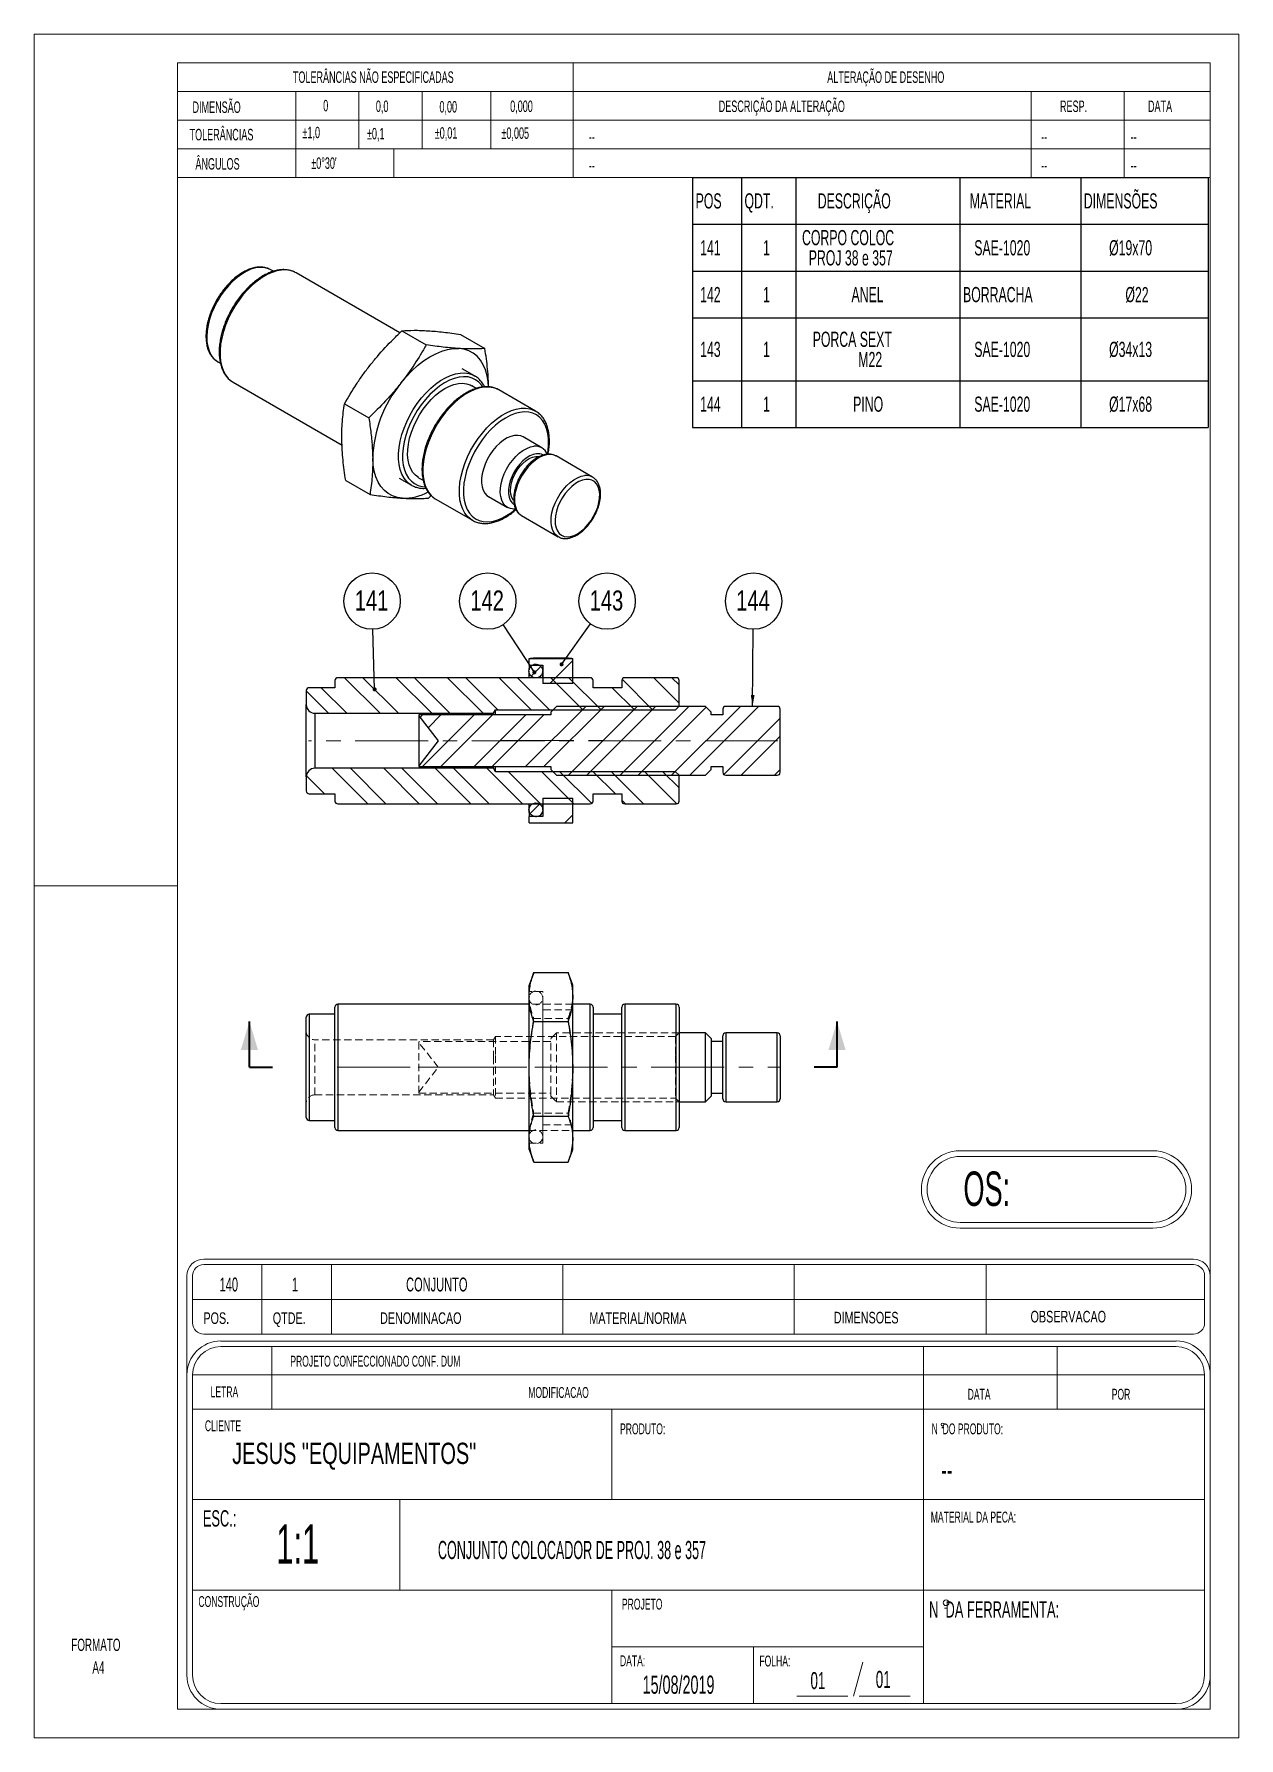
# Model space of a CAD drawing. Header units: millimetres. Extents: x 0 to 210, y 0 to 297.
import ezdxf

# ---------------------------------------------------------------- set-up
doc = ezdxf.new("R2010")
doc.units = ezdxf.units.MM
for name, pattern in [('CENTERX2', [20.32, 12.7, -2.54, 2.54, -2.54]), ('HIDDEN', [1.905, 1.27, -0.635]), ('PHANTOM', [12.7, 6.35, -1.27, 1.27, -1.27, 1.27, -1.27])]:
    doc.linetypes.add(name, pattern=pattern)
doc.layers.add('COTAS', color=7, linetype='Continuous')
doc.styles.add('SLDTEXTSTYLE0', font='TXT', dxfattribs={"width": 0.595745})
doc.styles.add('SLDTEXTSTYLE1', font='TXT', dxfattribs={"width": 0.589474})
doc.styles.add('SLDTEXTSTYLE2', font='TXT', dxfattribs={"width": 0.515789})
doc.styles.add('SLDTEXTSTYLE3', font='TXT', dxfattribs={"width": 0.7})
doc.styles.add('SLDTEXTSTYLE4', font='TXT', dxfattribs={"width": 0.695035})
doc.styles.add('SLDTEXTSTYLE5', font='TXT', dxfattribs={"width": 0.605})
doc.styles.add('SLDTEXTSTYLE6', font='TXT', dxfattribs={"width": 0.75})
doc.dimstyles.new('SLDDIMSTYLE0', dxfattribs={"dimtxt": 0.18, "dimasz": 2, "dimexe": 0, "dimexo": 0.0625, "dimgap": 0, "dimtad": 0, "dimtih": 1, "dimtoh": 1, "dimdec": 0, "dimrnd": 1e-09, "dimzin": 0, "dimdsep": 46, "dimtxsty": 'Standard', "dimsah": 1, "dimcen": 0.09, "dimadec": 0, "dimazin": 0, "dimtfac": 2, "dimtdec": 0, "dimtofl": 0, "dimtmove": 0, "dimatfit": 3, "dimfxl": 0, "dimfrac": 2, "dimtolj": 1, "dimtzin": 0, "dimarcsym": 0})
doc.dimstyles.new('SLDDIMSTYLE1', dxfattribs={"dimtxt": 0.18, "dimasz": 0.7, "dimexe": 0, "dimexo": 0.0625, "dimgap": 0, "dimtad": 0, "dimtih": 1, "dimtoh": 1, "dimdec": 0, "dimrnd": 1e-09, "dimzin": 0, "dimdsep": 46, "dimtxsty": 'Standard', "dimblk1": 'DOT', "dimblk2": 'DOT', "dimsah": 1, "dimcen": 0.09, "dimadec": 0, "dimazin": 0, "dimtfac": 0.7, "dimtdec": 0, "dimtofl": 0, "dimtmove": 0, "dimatfit": 3, "dimldrblk": 'DOT', "dimfxl": 0, "dimfrac": 2, "dimtolj": 1, "dimtzin": 0, "dimarcsym": 0})
pattern_1 = [(135, (0, 0), (-4.49013, -4.49013), []), (135, (-3.175, -1e-14), (-4.49013, -4.49013), [])]
pattern_2 = [(45, (0, 0), (-4.49013, 4.49013), []), (45, (0, 3.175), (-4.49013, 4.49013), [])]

msp = doc.modelspace()

# ---------------------------------------------------------------- texts
at = {"color": 7, "linetype": 'Continuous', "lineweight": 0}
for s, insert, char_height, attachment_point, style in [('TOLERÂNCIAS NÃO ESPECIFICADAS', (59.13, 290.85), 2, 2, 'SLDTEXTSTYLE1'), ('ALTERAÇÃO DE DESENHO', (148.46, 290.85), 2, 2, 'SLDTEXTSTYLE1'), ('DIMENSÃO', (27.62, 285.61), 2, 1, 'SLDTEXTSTYLE1'), ('0', (50.4, 285.89), 2, 1, 'SLDTEXTSTYLE1'), ('0,0', (59.58, 285.77), 2, 1, 'SLDTEXTSTYLE1'), ('0,00', (70.66, 285.68), 2, 1, 'SLDTEXTSTYLE1'), ('0,000', (82.99, 285.77), 2, 1, 'SLDTEXTSTYLE1'), ('DESCRIÇÃO DA ALTERAÇÃO', (119.34, 285.77), 2, 1, 'SLDTEXTSTYLE1'), ('RESP.', (178.82, 285.77), 2, 1, 'SLDTEXTSTYLE1'), ('DATA', (194.16, 285.77), 2, 1, 'SLDTEXTSTYLE1'), ('TOLERÂNCIAS', (27.11, 280.83), 2, 1, 'SLDTEXTSTYLE1'), ('±1,0', (46.79, 281.2), 2, 1, 'SLDTEXTSTYLE1'), ('±0,1', (58.03, 281), 2, 1, 'SLDTEXTSTYLE1'), ('±0,01', (69.84, 281.12), 2, 1, 'SLDTEXTSTYLE1'), ('±0,005', (81.47, 281.09), 2, 1, 'SLDTEXTSTYLE1'), ('--', (96.69, 280.49), 2, 1, 'SLDTEXTSTYLE1'), ('--', (175.54, 280.49), 2, 1, 'SLDTEXTSTYLE1'), ('--', (191.14, 280.49), 2, 1, 'SLDTEXTSTYLE1'), ('ÂNGULOS', (28.13, 275.73), 2, 1, 'SLDTEXTSTYLE1'), ("±0°30'", (48.32, 275.86), 2, 1, 'SLDTEXTSTYLE1'), ('--', (96.69, 275.49), 2, 1, 'SLDTEXTSTYLE1'), ('--', (175.54, 275.49), 2, 1, 'SLDTEXTSTYLE1'), ('--', (191.14, 275.49), 2, 1, 'SLDTEXTSTYLE1'), ('OS:', (161.99, 99.09), 6, 1, 'SLDTEXTSTYLE1'), ('140', (33.95, 80.6), 2.419, 2, 'SLDTEXTSTYLE0'), ('1', (45.48, 80.6), 2.42, 2, 'SLDTEXTSTYLE0'), ('CONJUNTO', (70.2, 80.6), 2.419, 2, 'SLDTEXTSTYLE0'), ('POS.', (29.52, 74.54), 2.022, 1, 'SLDTEXTSTYLE4'), ('QTDE.', (41.61, 74.54), 2.022, 1, 'SLDTEXTSTYLE4'), ('DENOMINACAO', (60.31, 74.54), 2.0223, 1, 'SLDTEXTSTYLE4'), ('MATERIAL/NORMA', (96.79, 74.54), 2.0223, 1, 'SLDTEXTSTYLE4'), ('DIMENSOES', (139.4, 74.63), 2.022, 1, 'SLDTEXTSTYLE4'), ('OBSERVACAO', (173.69, 74.8), 2.022, 1, 'SLDTEXTSTYLE4'), ('PROJETO CONFECCIONADO CONF. DUM', (44.67, 66.97), 1.896, 1, 'SLDTEXTSTYLE1'), ('LETRA', (30.78, 61.63), 1.896, 1, 'SLDTEXTSTYLE1'), ('MODIFICACAO', (86.15, 61.52), 1.896, 1, 'SLDTEXTSTYLE1'), ('DATA', (162.73, 61.21), 1.896, 1, 'SLDTEXTSTYLE1'), ('POR', (187.84, 61.21), 1.896, 1, 'SLDTEXTSTYLE1'), ('CLIENTE', (29.78, 55.72), 1.896, 1, 'SLDTEXTSTYLE1'), ('PRODUTO:', (102.14, 55.18), 1.896, 1, 'SLDTEXTSTYLE1'), ('N  DO PRODUTO:', (156.45, 55.18), 1.896, 1, 'SLDTEXTSTYLE1'), ('JESUS "EQUIPAMENTOS"', (34.54, 51.81), 3.7042, 1, 'SLDTEXTSTYLE3'), ('--', (158.13, 49.28), 4.266, 1, 'SLDTEXTSTYLE2'), ('ESC.:', (29.42, 40.05), 2.844, 1, 'SLDTEXTSTYLE1'), ('MATERIAL DA PECA:', (156.3, 39.8), 1.896, 1, 'SLDTEXTSTYLE1'), ('1:1', (42.23, 37.56), 6.826, 1, 'SLDTEXTSTYLE1'), ('CONJUNTO COLOCADOR DE PROJ. 38 e 357', (70.4, 34.7), 3.175, 1, 'SLDTEXTSTYLE2'), ('CONSTRUÇÃO', (28.65, 25.08), 1.896, 1, 'SLDTEXTSTYLE1'), ('PROJETO', (102.47, 24.63), 1.896, 1, 'SLDTEXTSTYLE1'), ('N  DA FERRAMENTA:', (156, 24.16), 2.8441, 1, 'SLDTEXTSTYLE1'), ('DATA:', (102.13, 14.75), 1.896, 1, 'SLDTEXTSTYLE1'), ('FOLHA:', (126.43, 14.71), 1.896, 1, 'SLDTEXTSTYLE1'), ('01', (146.71, 12.04), 2.963, 1, 'SLDTEXTSTYLE1'), ('15/08/2019', (106.07, 11.23), 3.175, 1, 'SLDTEXTSTYLE1'), ('01', (135.33, 11.83), 2.963, 1, 'SLDTEXTSTYLE1')]:
    msp.add_mtext(s, dxfattribs=dict(at, insert=insert, char_height=char_height, attachment_point=attachment_point, style=style))

# ---------------------------------------------------------------- blocks, each defined once
blk = doc.blocks.new('SW_NOTE_0')
at = {"color": 0, "linetype": 'Continuous', "lineweight": 18, "insert": (0, 2.77), "char_height": 2.152, "attachment_point": 1, "style": 'SLDTEXTSTYLE0'}
blk.add_mtext('FORMATO', dxfattribs=at)
blk = doc.blocks.new('SW_NOTE_0_1')
at = {"color": 0, "linetype": 'Continuous', "lineweight": 18, "insert": (0, 2.77), "char_height": 2.152, "attachment_point": 1, "style": 'SLDTEXTSTYLE0'}
blk.add_mtext('A4', dxfattribs=at)
blk = doc.blocks.new('Bloco2')
at = {"color": 7, "linetype": 'Continuous', "lineweight": 18}
for p, q in [((210.04, 297.06), (0.04, 297.06)), ((0.04, 297.06), (0.04, 0.06)), ((210.04, 0.06), (210.04, 297.06)), ((205.04, 292.06), (25.04, 292.06)), ((25.04, 292.06), (25.04, 5.06)), ((205.04, 5.06), (205.04, 292.06)), ((0.04, 148.56), (25.04, 148.56)), ((25.04, 5.06), (205.04, 5.06)), ((0.04, 0.06), (210.04, 0.06))]:
    blk.add_line(p, q, dxfattribs=at)
for name, p in [('SW_NOTE_0', (6.53, 14.59)), ('SW_NOTE_0_1', (10.2, 10.66))]:
    blk.add_blockref(name, p, dxfattribs=at)
blk = doc.blocks.new('SW_TABLEANNOTATION_0')
at = {"layer": 'COTAS', "color": 0}
for p, q in [((0, 0), (0, -8.16)), ((0, 0), (8.51, 0)), ((8.51, 0), (8.51, -8.16)), ((8.51, 0), (18, 0)), ((18, 0), (18, -8.16)), ((18, 0), (46.6, 0)), ((46.6, 0), (46.6, -8.16)), ((46.6, 0), (67.65, 0)), ((67.65, 0), (67.65, -8.16)), ((67.65, 0), (89.87, 0)), ((89.87, 0), (89.87, -8.16)), ((0, -8.16), (8.51, -8.16)), ((0, -8.16), (0, -16.33)), ((0, -8.16), (89.87, -8.16)), ((8.51, -8.16), (18, -8.16)), ((8.51, -8.16), (8.51, -16.33)), ((18, -8.16), (46.6, -8.16)), ((18, -8.16), (18, -16.33)), ((46.6, -8.16), (67.65, -8.16)), ((46.6, -8.16), (46.6, -16.33)), ((67.65, -8.16), (89.87, -8.16)), ((67.65, -8.16), (67.65, -16.33)), ((89.87, -8.16), (89.87, -16.33)), ((0, -16.33), (0, -24.49)), ((0, -16.33), (8.51, -16.33)), ((8.51, -16.33), (8.51, -24.49)), ((8.51, -16.33), (18, -16.33)), ((18, -16.33), (18, -24.49)), ((18, -16.33), (46.6, -16.33)), ((46.6, -16.33), (46.6, -24.49)), ((46.6, -16.33), (67.65, -16.33)), ((67.65, -16.33), (67.65, -24.49)), ((67.65, -16.33), (89.87, -16.33)), ((89.87, -16.33), (89.87, -24.49)), ((0, -24.49), (0, -35.43)), ((0, -24.49), (8.51, -24.49)), ((8.51, -24.49), (8.51, -35.43)), ((8.51, -24.49), (18, -24.49)), ((18, -24.49), (18, -35.43)), ((18, -24.49), (46.6, -24.49)), ((46.6, -24.49), (46.6, -35.43)), ((46.6, -24.49), (67.65, -24.49)), ((67.65, -24.49), (67.65, -35.43)), ((67.65, -24.49), (89.87, -24.49)), ((89.87, -24.49), (89.87, -35.43)), ((0, -35.43), (0, -43.6)), ((0, -35.43), (8.51, -35.43)), ((8.51, -35.43), (8.51, -43.6)), ((8.51, -35.43), (18, -35.43)), ((18, -35.43), (18, -43.6)), ((18, -35.43), (46.6, -35.43)), ((46.6, -35.43), (46.6, -43.6)), ((46.6, -35.43), (67.65, -35.43)), ((67.65, -35.43), (67.65, -43.6)), ((67.65, -35.43), (89.87, -35.43)), ((89.87, -35.43), (89.87, -43.6)), ((0, -43.6), (8.51, -43.6)), ((8.51, -43.6), (18, -43.6)), ((18, -43.6), (46.6, -43.6)), ((46.6, -43.6), (67.65, -43.6)), ((67.65, -43.6), (89.87, -43.6))]:
    blk.add_line(p, q, dxfattribs=at)
at = {"layer": 'COTAS', "color": 0, "attachment_point": 1, "style": 'SLDTEXTSTYLE5'}
for s, insert, char_height in [('POS', (0.53, -2.76), 2.646), ('QDT.', (9.04, -2.76), 2.646), ('DESCRIÇÃO', (21.81, -2.76), 2.646), ('MATERIAL', (48.3, -2.76), 2.646), ('DIMENSÕES', (68.18, -2.76), 2.646), ('141', (1.31, -10.93), 2.646), ('1', (12.27, -10.93), 2.65), ('CORPO COLOC', (19.07, -9.16), 2.6458), ('SAE-1020', (49.09, -10.93), 2.646), ('Ø19x70', (72.59, -10.93), 2.646), ('PROJ 38 e 357', (20.24, -12.69), 2.6458), ('142', (1.31, -19.09), 2.646), ('1', (12.27, -19.09), 2.65), ('ANEL', (27.69, -19.09), 2.646), ('BORRACHA', (47.13, -19.09), 2.646), ('Ø22', (75.43, -19.09), 2.646), ('143', (1.31, -28.64), 2.646), ('1', (12.27, -28.64), 2.65), ('PORCA SEXT', (20.93, -26.88), 2.646), ('SAE-1020', (49.09, -28.64), 2.646), ('Ø34x13', (72.59, -28.64), 2.646), ('M22', (28.87, -30.41), 2.646), ('144', (1.31, -38.19), 2.646), ('1', (12.27, -38.19), 2.65), ('PINO', (27.98, -38.19), 2.646), ('SAE-1020', (49.09, -38.19), 2.646), ('Ø17x68', (72.59, -38.19), 2.646)]:
    blk.add_mtext(s, dxfattribs=dict(at, insert=insert, char_height=char_height))
blk = doc.blocks.new('SW_NOTE_0_2')
at = {"layer": 'COTAS', "color": 0}
blk.add_circle((0.05, 4.91), 4.91, dxfattribs=at)
at = {"layer": 'COTAS', "color": 0, "insert": (-0.06, 6.76), "char_height": 3.5, "attachment_point": 2, "style": 'SLDTEXTSTYLE6'}
blk.add_mtext('144', dxfattribs=at)
blk = doc.blocks.new('SW_NOTE_0_3')
at = {"layer": 'COTAS', "color": 0}
blk.add_circle((-0.14, 4.91), 4.91, dxfattribs=at)
at = {"layer": 'COTAS', "color": 0, "insert": (-0.24, 6.76), "char_height": 3.5, "attachment_point": 2, "style": 'SLDTEXTSTYLE6'}
blk.add_mtext('141', dxfattribs=at)
blk = doc.blocks.new('_Dot')
at = {"color": 0, "linetype": 'ByBlock', "lineweight": -2}
blk.add_line((-0.5, 0), (-1, 0), dxfattribs=at)
at = {"color": 0, "linetype": 'ByBlock', "const_width": 0.5}
blk.add_lwpolyline([(-0.25, 0, 1), (0.25, 0, 1)], format="xyb", close=True, dxfattribs=at)
blk = doc.blocks.new('SW_NOTE_0_4')
at = {"layer": 'COTAS', "color": 0}
blk.add_circle((2.87, 3.99), 4.91, dxfattribs=at)
at = {"layer": 'COTAS', "color": 0, "insert": (2.76, 5.84), "char_height": 3.5, "attachment_point": 2, "style": 'SLDTEXTSTYLE6'}
blk.add_mtext('143', dxfattribs=at)
blk = doc.blocks.new('SW_NOTE_0_5')
at = {"layer": 'COTAS', "color": 0}
blk.add_circle((-2.69, 4.11), 4.91, dxfattribs=at)
at = {"layer": 'COTAS', "color": 0, "insert": (-2.8, 5.96), "char_height": 3.5, "attachment_point": 2, "style": 'SLDTEXTSTYLE6'}
blk.add_mtext('142', dxfattribs=at)

# ---------------------------------------------------------------- hatches: boundary and pattern name
at = {"layer": 'COTAS', "linetype": 'Continuous', "lineweight": 18}
h = msp.add_hatch(dxfattribs=at)
h.set_pattern_fill('STEEL', color=256, scale=2, style=0)
h.set_pattern_definition(pattern_2)
edge = h.paths.add_edge_path(flags=0)
edge.add_spline(control_points=[(87.86, 185.19), (87.98, 185.24), (88.1, 185.31), (88.21, 185.39), (88.31, 185.47), (88.41, 185.58), (88.48, 185.69), (88.55, 185.81), (88.6, 185.93), (88.63, 186.06), (88.66, 186.2), (88.67, 186.33), (88.65, 186.47), (88.64, 186.6), (88.6, 186.73), (88.54, 186.85), (88.48, 186.97), (88.4, 187.09), (88.3, 187.18), (88.21, 187.27), (88.09, 187.35), (87.97, 187.41), (87.85, 187.47), (87.72, 187.51), (87.58, 187.52), (87.45, 187.53), (87.31, 187.53), (87.18, 187.49), (87.05, 187.46), (86.92, 187.41), (86.81, 187.34), (86.7, 187.27), (86.6, 187.17), (86.51, 187.07), (86.43, 186.96), (86.37, 186.84), (86.32, 186.71), (86.28, 186.58), (86.26, 186.45), (86.26, 186.31), (86.26, 186.18), (86.28, 186.04), (86.33, 185.92), (86.38, 185.79), (86.44, 185.67), (86.53, 185.57), (86.61, 185.46), (86.72, 185.37), (86.83, 185.3), (86.95, 185.23), (87.08, 185.18), (87.21, 185.15), (87.34, 185.13), (87.48, 185.12), (87.61, 185.14), (87.69, 185.15), (87.78, 185.17), (87.86, 185.19)], knot_values=[0, 0, 0, 0, 0.000403, 0.000403, 0.000403, 0.000806, 0.000806, 0.000806, 0.001209, 0.001209, 0.001209, 0.001612, 0.001612, 0.001612, 0.002015, 0.002015, 0.002015, 0.002418, 0.002418, 0.002418, 0.00282, 0.00282, 0.00282, 0.003223, 0.003223, 0.003223, 0.003626, 0.003626, 0.003626, 0.004029, 0.004029, 0.004029, 0.004432, 0.004432, 0.004432, 0.004835, 0.004835, 0.004835, 0.005238, 0.005238, 0.005238, 0.005641, 0.005641, 0.005641, 0.006044, 0.006044, 0.006044, 0.006447, 0.006447, 0.006447, 0.00685, 0.00685, 0.00685, 0.007253, 0.007253, 0.007253, 0.007503, 0.007503, 0.007503, 0.007503], weights=[1, 1, 1, 1, 1, 1, 1, 1, 1, 1, 1, 1, 1, 1, 1, 1, 1, 1, 1, 1, 1, 1, 1, 1, 1, 1, 1, 1, 1, 1, 1, 1, 1, 1, 1, 1, 1, 1, 1, 1, 1, 1, 1, 1, 1, 1, 1, 1, 1, 1, 1, 1, 1, 1, 1, 1, 1, 1], degree=3, periodic=0)
h = msp.add_hatch(dxfattribs=at)
h.set_pattern_fill('ANSI32', color=256, style=0)
h.paths.add_polyline_path([(86.29, 187.37), (88.69, 187.37), (88.69, 184.17), (93.89, 184.17), (93.89, 188.47), (93.89, 188.48), (86.29, 188.48), (86.29, 188.47)], flags=0)
h = msp.add_hatch(dxfattribs=at)
h.set_pattern_fill('STEEL', color=256, scale=2, angle=90, style=0)
h.set_pattern_definition(pattern_1)
edge = h.paths.add_edge_path(flags=0)
edge.add_line((48.95, 178.97), (80.09, 178.97))
edge.add_line((80.09, 178.97), (80.45, 179.57))
edge.add_line((80.45, 179.57), (111.82, 179.57))
edge.add_line((111.82, 179.57), (112.45, 180.2))
edge.add_line((112.45, 180.2), (112.45, 184.67))
edge.add_arc((111.95, 184.67), 0.5, 0, 90)
edge.add_line((111.95, 185.17), (102.95, 185.17))
edge.add_arc((102.95, 184.67), 0.5, 90, 180)
edge.add_line((102.45, 184.67), (102.45, 183.42))
edge.add_line((102.45, 183.42), (97.45, 183.42))
edge.add_line((97.45, 183.42), (97.45, 184.67))
edge.add_arc((96.95, 184.67), 0.5, 0, 90)
edge.add_line((96.95, 185.17), (52.95, 185.17))
edge.add_arc((52.95, 184.67), 0.5, 90, 180)
edge.add_line((52.45, 184.67), (52.45, 183.42))
edge.add_line((52.45, 183.42), (47.95, 183.42))
edge.add_arc((47.95, 182.92), 0.5, 90, 180)
edge.add_line((47.45, 182.92), (47.45, 180.47))
edge.add_arc((48.95, 180.47), 1.5, 180, 270)
h = msp.add_hatch(dxfattribs=at)
h.set_pattern_fill('STEEL', color=256, scale=2, style=0)
h.set_pattern_definition(pattern_2)
edge = h.paths.add_edge_path(flags=0)
edge.add_line((118.05, 169.17), (118.05, 169.67))
edge.add_line((118.05, 169.67), (120.05, 169.67))
edge.add_line((120.05, 169.67), (120.05, 168.67))
edge.add_arc((120.55, 168.67), 0.5, 180, 270)
edge.add_line((120.55, 168.17), (129.55, 168.17))
edge.add_arc((129.55, 168.67), 0.5, 270, 360)
edge.add_line((130.05, 168.67), (130.05, 179.67))
edge.add_arc((129.55, 179.67), 0.5, 0, 90)
edge.add_line((129.55, 180.17), (120.55, 180.17))
edge.add_arc((120.55, 179.67), 0.5, 90, 180)
edge.add_line((120.05, 179.67), (120.05, 178.67))
edge.add_line((120.05, 178.67), (118.05, 178.67))
edge.add_line((118.05, 178.67), (118.05, 179.17))
edge.add_line((118.05, 179.17), (117.05, 180.17))
edge.add_line((117.05, 180.17), (91.05, 180.17))
edge.add_line((91.05, 180.17), (90.05, 179.17))
edge.add_line((90.05, 179.17), (90.05, 178.67))
edge.add_line((90.05, 178.67), (67.05, 178.67))
edge.add_line((67.05, 178.67), (67.05, 178.53))
edge.add_line((67.05, 178.53), (70.45, 174.17))
edge.add_line((70.45, 174.17), (67.05, 169.82))
edge.add_line((67.05, 169.82), (67.05, 169.67))
edge.add_line((67.05, 169.67), (90.05, 169.67))
edge.add_line((90.05, 169.67), (90.05, 169.17))
edge.add_line((90.05, 169.17), (91.05, 168.17))
edge.add_line((91.05, 168.17), (117.05, 168.17))
edge.add_line((117.05, 168.17), (118.05, 169.17))
h = msp.add_hatch(dxfattribs=at)
h.set_pattern_fill('STEEL', color=256, scale=2, angle=90, style=0)
h.set_pattern_definition(pattern_1)
edge = h.paths.add_edge_path(flags=0)
edge.add_line((111.82, 168.77), (80.45, 168.77))
edge.add_line((80.45, 168.77), (80.09, 169.37))
edge.add_line((80.09, 169.37), (48.95, 169.37))
edge.add_arc((48.95, 167.87), 1.5, 90, 180)
edge.add_line((47.45, 167.87), (47.45, 165.42))
edge.add_arc((47.95, 165.42), 0.5, 180, 270)
edge.add_line((47.95, 164.92), (52.45, 164.92))
edge.add_line((52.45, 164.92), (52.45, 163.67))
edge.add_arc((52.95, 163.67), 0.5, 180, 270)
edge.add_line((52.95, 163.17), (96.95, 163.17))
edge.add_arc((96.95, 163.67), 0.5, 270, 360)
edge.add_line((97.45, 163.67), (97.45, 164.92))
edge.add_line((97.45, 164.92), (102.45, 164.92))
edge.add_line((102.45, 164.92), (102.45, 163.67))
edge.add_arc((102.95, 163.67), 0.5, 180, 270)
edge.add_line((102.95, 163.17), (111.95, 163.17))
edge.add_arc((111.95, 163.67), 0.5, 270, 360)
edge.add_line((112.45, 163.67), (112.45, 168.15))
edge.add_line((112.45, 168.15), (111.82, 168.77))
h = msp.add_hatch(dxfattribs=at)
h.set_pattern_fill('ANSI32', color=256, style=0)
h.paths.add_polyline_path([(93.89, 164.17), (88.69, 164.17), (88.69, 160.97), (86.29, 160.97), (86.29, 159.87), (86.29, 159.87), (93.89, 159.87), (93.89, 159.87)], flags=0)
h = msp.add_hatch(dxfattribs=at)
h.set_pattern_fill('STEEL', color=256, scale=2, style=0)
h.set_pattern_definition(pattern_2)
edge = h.paths.add_edge_path(flags=0)
edge.add_spline(control_points=[(88.19, 161.17), (88.29, 161.26), (88.39, 161.36), (88.46, 161.47), (88.54, 161.58), (88.59, 161.71), (88.62, 161.84), (88.66, 161.97), (88.67, 162.11), (88.65, 162.24), (88.64, 162.37), (88.6, 162.51), (88.55, 162.63), (88.49, 162.75), (88.41, 162.87), (88.32, 162.96), (88.23, 163.06), (88.12, 163.14), (88, 163.2), (87.88, 163.26), (87.74, 163.3), (87.61, 163.32), (87.48, 163.33), (87.34, 163.33), (87.21, 163.3), (87.08, 163.27), (86.95, 163.22), (86.83, 163.15), (86.72, 163.08), (86.61, 162.99), (86.53, 162.89), (86.44, 162.78), (86.38, 162.66), (86.33, 162.54), (86.28, 162.41), (86.26, 162.27), (86.26, 162.14), (86.26, 162.01), (86.28, 161.87), (86.32, 161.74), (86.37, 161.62), (86.43, 161.49), (86.51, 161.39), (86.6, 161.28), (86.7, 161.19), (86.81, 161.12), (86.92, 161.04), (87.05, 160.99), (87.18, 160.96), (87.31, 160.93), (87.45, 160.92), (87.58, 160.93), (87.72, 160.95), (87.85, 160.99), (87.97, 161.04), (88.05, 161.08), (88.12, 161.12), (88.19, 161.17)], knot_values=[0, 0, 0, 0, 0.000403, 0.000403, 0.000403, 0.000806, 0.000806, 0.000806, 0.001209, 0.001209, 0.001209, 0.001612, 0.001612, 0.001612, 0.002015, 0.002015, 0.002015, 0.002418, 0.002418, 0.002418, 0.00282, 0.00282, 0.00282, 0.003223, 0.003223, 0.003223, 0.003626, 0.003626, 0.003626, 0.004029, 0.004029, 0.004029, 0.004432, 0.004432, 0.004432, 0.004835, 0.004835, 0.004835, 0.005238, 0.005238, 0.005238, 0.005641, 0.005641, 0.005641, 0.006044, 0.006044, 0.006044, 0.006447, 0.006447, 0.006447, 0.00685, 0.00685, 0.00685, 0.007253, 0.007253, 0.007253, 0.007503, 0.007503, 0.007503, 0.007503], weights=[1, 1, 1, 1, 1, 1, 1, 1, 1, 1, 1, 1, 1, 1, 1, 1, 1, 1, 1, 1, 1, 1, 1, 1, 1, 1, 1, 1, 1, 1, 1, 1, 1, 1, 1, 1, 1, 1, 1, 1, 1, 1, 1, 1, 1, 1, 1, 1, 1, 1, 1, 1, 1, 1, 1, 1, 1, 1], degree=3, periodic=0)

# ---------------------------------------------------------------- linework, layer by layer
at = {"color": 7, "linetype": 'Continuous', "lineweight": 18}
for p, q in [((205.01, 292.36), (25.01, 292.36)), ((25.01, 272.36), (25.01, 292.36)), ((93.95, 272.36), (93.95, 292.36)), ((205.01, 292.36), (205.01, 272.36)), ((25.01, 287.36), (93.95, 287.36)), ((45.64, 272.36), (45.64, 287.36)), ((56.64, 277.36), (56.64, 287.36)), ((67.64, 277.36), (67.64, 287.36)), ((79.64, 277.36), (79.64, 287.36)), ((93.95, 287.36), (205.01, 287.36)), ((173.82, 272.36), (173.82, 287.36)), ((190.01, 272.36), (190.01, 287.36)), ((25.01, 282.36), (93.95, 282.36)), ((93.95, 282.36), (205.01, 282.36)), ((25.01, 277.36), (93.95, 277.36)), ((62.7, 277.36), (62.7, 272.36)), ((93.95, 277.36), (205.01, 277.36)), ((25.01, 272.36), (93.95, 272.36)), ((93.95, 272.36), (205.01, 272.36)), ((195.01, 102.71), (161.41, 102.71)), ((195.01, 101.71), (161.41, 101.71)), ((161.41, 90.21), (195.01, 90.21)), ((161.41, 89.21), (195.01, 89.21)), ((202.07, 83.83), (29.59, 83.83)), ((26.65, 11.28), (26.65, 80.89)), ((26.65, 80.89), (26.65, 67.81)), ((27.63, 80.89), (27.63, 72.71)), ((202.07, 82.85), (29.59, 82.85)), ((39.72, 70.75), (39.72, 82.85)), ((51.82, 70.75), (51.82, 82.85)), ((92.14, 70.75), (92.14, 82.85)), ((132.46, 70.75), (132.46, 82.85)), ((165.96, 70.75), (165.96, 82.85)), ((204.03, 72.71), (204.03, 80.89)), ((205.01, 11.28), (205.01, 80.89)), ((27.63, 76.8), (204.03, 76.8)), ((29.59, 70.75), (202.07, 70.75)), ((32.57, 69.54), (199.08, 69.54)), ((32.57, 68.56), (199.08, 68.56)), ((41.46, 57.69), (41.46, 68.56)), ((155.03, 68.56), (155.03, 57.69)), ((178.34, 68.56), (178.34, 57.69)), ((27.64, 11.28), (27.64, 63.62)), ((27.64, 63.62), (204.02, 63.62)), ((204.02, 63.62), (204.02, 11.28)), ((27.64, 57.69), (204.02, 57.69)), ((100.71, 57.69), (100.71, 41.89)), ((155.03, 57.69), (155.03, 41.89)), ((158.2, 54.45), (158.46, 54.45)), ((158.2, 54.43), (158.46, 54.43)), ((27.64, 41.89), (204.02, 41.89)), ((63.77, 26.09), (63.77, 41.89)), ((155.03, 26.09), (155.03, 41.89)), ((27.64, 26.09), (204.02, 26.09)), ((100.71, 26.09), (100.71, 6.34)), ((155.03, 26.09), (155.03, 6.34)), ((158.69, 23), (159.2, 23)), ((100.71, 16.22), (155.03, 16.22)), ((125.4, 16.22), (125.4, 6.34)), ((144.43, 13.54), (142.85, 7.62)), ((199.08, 6.34), (32.57, 6.34)), ((141.86, 7.62), (132.97, 7.62)), ((143.83, 7.62), (152.72, 7.62)), ((199.08, 5.36), (32.57, 5.36)), ((204.44, 5.36), (205.01, 5.36)), ((205.01, 5.36), (205.01, 5.93))]:
    msp.add_line(p, q, dxfattribs=at)
at = {"color": 7, "linetype": 'Continuous', "lineweight": 25}
for p, q in [((41.28, 256.26), (41.15, 256.33)), ((41.73, 256), (41.28, 256.26)), ((45.69, 255.73), (45.53, 255.82)), ((63.78, 245.29), (45.69, 255.73)), ((64.13, 245.63), (68.36, 243.19)), ((74.34, 244.99), (78.57, 242.55)), ((32.03, 240.24), (32.48, 239.98)), ((76.8, 237.77), (74.63, 239.02)), ((76.8, 237.77), (76.89, 237.72)), ((34.55, 236.77), (34.69, 236.68)), ((34.69, 236.68), (53.68, 225.72)), ((77.08, 235.59), (76.28, 236.05)), ((81.04, 235.32), (80.89, 235.41)), ((87.41, 231.65), (81.04, 235.32)), ((54.12, 232.91), (58.35, 230.47)), ((87.41, 231.65), (87.5, 231.6)), ((88.51, 225.24), (85.24, 227.13)), ((97.35, 220.14), (90.99, 223.81)), ((63.64, 219.97), (65.8, 218.72)), ((67.03, 220.03), (67.83, 219.57)), ((54.32, 219.55), (58.56, 217.1)), ((65.8, 218.72), (65.66, 218.81)), ((68.77, 216.46), (69.21, 216.91)), ((69.9, 216.36), (70.04, 216.27)), ((70.04, 216.27), (76.41, 212.6)), ((79.24, 216.73), (82.51, 214.85)), ((76.41, 212.6), (76.26, 212.68)), ((84.88, 213.48), (84.99, 213.42)), ((84.99, 213.42), (91.35, 209.74)), ((86.29, 188.47), (86.29, 188.48)), ((93.89, 188.48), (86.29, 188.48)), ((86.29, 187.37), (86.29, 188.47)), ((86.29, 187.37), (88.69, 187.37)), ((86.29, 187.37), (86.29, 186.52)), ((87.09, 188.61), (93.08, 188.61)), ((88.69, 187.37), (88.69, 184.17)), ((93.89, 188.48), (93.89, 188.47)), ((93.89, 184.17), (93.89, 188.47)), ((52.45, 184.67), (52.45, 183.42)), ((96.95, 185.17), (52.95, 185.17)), ((86.26, 186.33), (86.26, 185.17)), ((88.66, 185.17), (88.66, 186.33)), ((93.89, 184.17), (88.69, 184.17)), ((97.45, 183.42), (97.45, 184.67)), ((102.45, 184.67), (102.45, 183.42)), ((111.95, 185.17), (102.95, 185.17)), ((112.45, 180.2), (112.45, 184.67)), ((47.45, 182.92), (47.45, 180.47)), ((52.45, 183.42), (47.95, 183.42)), ((102.45, 183.42), (97.45, 183.42)), ((47.45, 167.87), (47.45, 180.47)), ((48.95, 178.97), (48.95, 169.37)), ((48.95, 178.97), (80.09, 178.97)), ((67.05, 178.67), (67.05, 178.53)), ((90.05, 178.67), (67.05, 178.67)), ((67.05, 178.53), (70.45, 174.17)), ((67.05, 178.53), (67.05, 169.82)), ((80.09, 178.97), (80.45, 179.57)), ((80.09, 178.67), (80.09, 178.97)), ((80.45, 178.67), (80.45, 179.57)), ((80.45, 179.57), (111.82, 179.57)), ((90.05, 179.17), (91.05, 180.17)), ((90.05, 179.17), (90.05, 178.67)), ((117.05, 180.17), (91.05, 180.17)), ((111.82, 179.57), (112.45, 180.2)), ((112.45, 180.17), (112.45, 180.2)), ((117.05, 180.17), (118.05, 179.17)), ((118.05, 178.67), (118.05, 179.17)), ((120.05, 178.67), (118.05, 178.67)), ((120.05, 179.67), (120.05, 178.67)), ((129.55, 180.17), (120.55, 180.17)), ((130.05, 168.67), (130.05, 179.67)), ((70.45, 174.17), (67.05, 169.82)), ((80.09, 169.37), (48.95, 169.37)), ((67.05, 169.82), (67.05, 169.67)), ((67.05, 169.67), (90.05, 169.67)), ((80.09, 169.37), (80.09, 169.67)), ((80.45, 168.77), (80.09, 169.37)), ((80.45, 168.77), (80.45, 169.67)), ((90.05, 169.67), (90.05, 169.17)), ((118.05, 169.67), (120.05, 169.67)), ((118.05, 169.17), (118.05, 169.67)), ((120.05, 169.67), (120.05, 168.67)), ((47.45, 167.87), (47.45, 165.42)), ((111.82, 168.77), (80.45, 168.77)), ((91.05, 168.17), (90.05, 169.17)), ((91.05, 168.17), (117.05, 168.17)), ((112.45, 168.15), (111.82, 168.77)), ((112.45, 168.15), (112.45, 168.17)), ((112.45, 163.67), (112.45, 168.15)), ((118.05, 169.17), (117.05, 168.17)), ((120.55, 168.17), (129.55, 168.17)), ((47.95, 164.92), (52.45, 164.92)), ((52.45, 164.92), (52.45, 163.67)), ((88.69, 164.17), (93.89, 164.17)), ((88.69, 164.17), (88.69, 160.97)), ((93.89, 159.87), (93.89, 164.17)), ((97.45, 164.92), (102.45, 164.92)), ((97.45, 163.67), (97.45, 164.92)), ((102.45, 164.92), (102.45, 163.67)), ((52.95, 163.17), (96.95, 163.17)), ((86.26, 163.17), (86.26, 162.13)), ((86.29, 161.94), (86.29, 160.97)), ((88.69, 160.97), (86.29, 160.97)), ((86.29, 159.87), (86.29, 160.97)), ((88.66, 162.13), (88.66, 163.17)), ((102.95, 163.17), (111.95, 163.17)), ((86.29, 159.87), (93.89, 159.87)), ((86.29, 159.87), (86.29, 159.87)), ((93.89, 159.87), (93.89, 159.87)), ((87.09, 133.76), (87.04, 133.6)), ((87.09, 133.76), (93.08, 133.76)), ((93.14, 133.6), (93.08, 133.76)), ((87.03, 133.6), (86.29, 131.55)), ((86.29, 129.51), (86.29, 131.55)), ((93.89, 131.55), (93.14, 133.6)), ((93.89, 129.51), (93.89, 131.55)), ((52.45, 121.26), (52.45, 127.75)), ((86.26, 128.25), (52.95, 128.25)), ((86.29, 129.6), (86.26, 129.33)), ((86.26, 129.33), (86.26, 105.13)), ((86.29, 117), (86.29, 129.51)), ((93.89, 117), (93.89, 129.51)), ((96.95, 128.25), (93.89, 128.25)), ((97.45, 127.75), (97.45, 106.75)), ((102.45, 121.26), (102.45, 127.75)), ((111.95, 128.25), (102.95, 128.25)), ((112.45, 127.75), (112.45, 106.75)), ((47.45, 120.59), (47.45, 126)), ((52.45, 126.5), (47.95, 126.5)), ((87.09, 125.25), (93.08, 125.25)), ((102.45, 126.5), (97.45, 126.5)), ((117.05, 123.25), (112.45, 123.25)), ((118.05, 122.25), (117.05, 123.25)), ((117.05, 111.25), (117.05, 123.25)), ((118.05, 122.25), (118.05, 112.25)), ((120.05, 112.17), (120.05, 122.75)), ((129.55, 123.25), (120.55, 123.25)), ((130.05, 122.75), (130.05, 111.75)), ((47.45, 108.5), (47.45, 120.59)), ((52.45, 106.75), (52.45, 121.26)), ((102.45, 106.75), (102.45, 121.26)), ((120.05, 121.75), (118.05, 121.75)), ((86.29, 104.74), (86.29, 117)), ((93.89, 104.74), (93.89, 117)), ((112.45, 111.25), (117.05, 111.25)), ((117.05, 111.25), (118.05, 112.25)), ((118.05, 112.75), (120.05, 112.75)), ((120.05, 111.75), (120.05, 112.17)), ((120.55, 111.25), (129.55, 111.25)), ((47.95, 108), (52.45, 108)), ((87.09, 108.74), (93.08, 108.74)), ((97.45, 108), (102.45, 108)), ((52.95, 106.25), (86.26, 106.25)), ((86.26, 105.13), (86.29, 104.87)), ((86.29, 102.95), (86.29, 104.74)), ((93.89, 106.25), (96.95, 106.25)), ((93.89, 102.95), (93.89, 104.74)), ((102.95, 106.25), (111.95, 106.25)), ((86.29, 102.95), (87.03, 100.9)), ((93.14, 100.9), (93.89, 102.95)), ((87.09, 100.74), (93.08, 100.74))]:
    msp.add_line(p, q, dxfattribs=at)
at = {"color": 8, "linetype": 'Continuous', "lineweight": 25}
for p, q in [((52.95, 128.25), (52.95, 121.45)), ((96.95, 106.25), (96.95, 128.25)), ((102.95, 128.25), (102.95, 121.45)), ((111.95, 106.25), (111.95, 128.25)), ((47.95, 126.5), (47.95, 120.78)), ((120.55, 123.25), (120.55, 111.7)), ((129.55, 111.25), (129.55, 123.25)), ((47.95, 120.78), (47.95, 108)), ((52.95, 121.45), (52.95, 106.25)), ((102.95, 121.45), (102.95, 106.25)), ((120.55, 111.7), (120.55, 111.25))]:
    msp.add_line(p, q, dxfattribs=at)
at = {"color": 7, "linetype": 'HIDDEN', "lineweight": 18}
for p, q in [((52.95, 106.25), (52.95, 128.25)), ((93.89, 128.25), (86.26, 128.25)), ((88.69, 130.45), (86.29, 130.45)), ((88.66, 105.13), (88.66, 129.33)), ((88.69, 128.39), (88.69, 130.45)), ((88.69, 104.05), (88.69, 128.39)), ((96.95, 128.25), (96.95, 113.05)), ((102.95, 106.25), (102.95, 128.25)), ((111.95, 128.25), (111.95, 113.05)), ((47.95, 108), (47.95, 126.5)), ((87.09, 125.75), (93.08, 125.75)), ((93.89, 127.25), (88.69, 127.25)), ((48.95, 112.45), (48.95, 122.05)), ((80.09, 122.05), (48.95, 122.05)), ((80.45, 122.65), (80.09, 122.05)), ((80.09, 122.05), (80.09, 119.08)), ((80.45, 122.65), (80.45, 119.31)), ((111.82, 122.65), (80.45, 122.65)), ((91.05, 123.25), (90.05, 122.25)), ((90.05, 112.63), (90.05, 122.25)), ((91.05, 123.25), (91.05, 111.7)), ((112.45, 123.25), (91.05, 123.25)), ((112.45, 123.27), (111.82, 122.65)), ((111.82, 122.65), (111.82, 119.31)), ((120.55, 111.25), (120.55, 123.25)), ((129.55, 123.25), (129.55, 122.79)), ((129.55, 122.79), (129.55, 111.25)), ((67.05, 112.75), (67.05, 121.75)), ((90.05, 121.75), (67.05, 121.75)), ((70.45, 117.25), (67.05, 121.61)), ((80.09, 119.08), (80.09, 112.45)), ((80.45, 119.31), (80.45, 111.85)), ((111.82, 119.31), (111.82, 111.85)), ((67.05, 112.89), (70.45, 117.25)), ((96.95, 113.05), (96.95, 106.25)), ((111.95, 113.05), (111.95, 106.25)), ((48.95, 112.45), (80.09, 112.45)), ((67.05, 112.75), (90.05, 112.75)), ((80.09, 112.45), (80.45, 111.85)), ((80.45, 111.85), (111.82, 111.85)), ((90.05, 112.25), (90.05, 112.63)), ((90.05, 112.25), (91.05, 111.25)), ((91.05, 111.7), (91.05, 111.25)), ((91.05, 111.25), (112.45, 111.25)), ((111.82, 111.85), (112.45, 111.22)), ((87.09, 109.24), (93.08, 109.24)), ((88.69, 107.25), (93.89, 107.25)), ((86.26, 106.25), (93.89, 106.25)), ((86.29, 104.05), (88.69, 104.05))]:
    msp.add_line(p, q, dxfattribs=at)
at = {"color": 7, "linetype": 'Continuous', "lineweight": 35}
for p, q in [((37.54, 117.25), (37.54, 125.25)), ((139.96, 117.25), (139.96, 125.25))]:
    msp.add_line(p, q, dxfattribs=at)
at = {"color": 7, "linetype": 'PHANTOM', "lineweight": 35}
for p, q in [((37.54, 117.25), (41.54, 117.25)), ((139.96, 117.25), (135.96, 117.25))]:
    msp.add_line(p, q, dxfattribs=at)
at = {"color": 8, "linetype": 'Continuous', "lineweight": 25, "flags": 128}
for points in [[(41.15, 256.33), (40.71, 256.52), (40.05, 256.66), (39.33, 256.69), (38.58, 256.58), (37.8, 256.35), (37, 255.99), (36.19, 255.52), (35.39, 254.94), (34.62, 254.25), (33.87, 253.48), (33.16, 252.62), (32.51, 251.7), (31.92, 250.73), (31.4, 249.72), (30.96, 248.68), (30.61, 247.64)], [(45.53, 255.82), (45.37, 255.9), (44.68, 256.13), (43.94, 256.24), (43.16, 256.22), (42.33, 256.08), (41.48, 255.81), (40.62, 255.42), (39.74, 254.92), (38.88, 254.31), (38.03, 253.59), (37.2, 252.78), (36.42, 251.89), (35.68, 250.93), (35, 249.9), (34.38, 248.84), (33.84, 247.73), (33.38, 246.61), (33, 245.49)], [(30.61, 247.64), (30.35, 246.61), (30.18, 245.61), (30.11, 244.64), (30.14, 243.73), (30.27, 242.89), (30.5, 242.13), (30.82, 241.46), (31.23, 240.89), (31.72, 240.44), (32.03, 240.24)], [(33, 245.49), (32.71, 244.37), (32.52, 243.28), (32.42, 242.22), (32.42, 241.21), (32.52, 240.27), (32.72, 239.4), (33, 238.62), (33.38, 237.93), (33.85, 237.34), (34.39, 236.87), (34.55, 236.77)], [(65.66, 218.81), (65.5, 218.91), (64.96, 219.38), (64.5, 219.97), (64.12, 220.66), (63.83, 221.44), (63.63, 222.31), (63.53, 223.25), (63.53, 224.26), (63.63, 225.32), (63.82, 226.41), (64.11, 227.53), (64.49, 228.65), (64.95, 229.77), (65.5, 230.88), (66.11, 231.94), (66.79, 232.97), (67.53, 233.93), (68.32, 234.82), (69.14, 235.63), (69.99, 236.34), (70.86, 236.96), (71.73, 237.46), (72.6, 237.85), (73.45, 238.12), (74.27, 238.26), (75.06, 238.28), (75.8, 238.17), (76.48, 237.94), (76.8, 237.77)], [(78.2, 235.86), (78.03, 236.12), (77.54, 236.67), (76.97, 237.09), (76.34, 237.4), (75.64, 237.58), (74.88, 237.63), (74.08, 237.55), (73.25, 237.34), (72.4, 237), (71.54, 236.55), (70.68, 235.98), (69.83, 235.3), (69.01, 234.53), (68.22, 233.66), (67.48, 232.72), (66.79, 231.72), (66.18, 230.67), (65.63, 229.58), (65.17, 228.47), (64.79, 227.36), (64.51, 226.25), (64.32, 225.17), (64.24, 224.13), (64.25, 223.14), (64.36, 222.21), (64.57, 221.37), (64.88, 220.62), (65.28, 219.96), (65.77, 219.42), (66.33, 218.99), (66.97, 218.69), (67.67, 218.51), (68.17, 218.46)], [(80.89, 235.41), (80.72, 235.49), (80.04, 235.72), (79.3, 235.83), (78.51, 235.81), (77.69, 235.67), (76.84, 235.4), (75.97, 235.01), (75.1, 234.51), (74.23, 233.9), (73.38, 233.18), (72.56, 232.37), (71.77, 231.48), (71.04, 230.52), (70.35, 229.49), (69.74, 228.43), (69.2, 227.32), (68.73, 226.2), (68.35, 225.08)], [(76.26, 212.68), (76.11, 212.79), (75.57, 213.26), (75.1, 213.84), (74.72, 214.53), (74.43, 215.32), (74.24, 216.19), (74.14, 217.13), (74.14, 218.14), (74.24, 219.19), (74.43, 220.29), (74.72, 221.4), (75.1, 222.53), (75.56, 223.65), (76.1, 224.75), (76.72, 225.82), (77.4, 226.84), (78.14, 227.81), (78.92, 228.7), (79.75, 229.51), (80.6, 230.22), (81.46, 230.84), (82.34, 231.34), (83.2, 231.73), (84.05, 232), (84.88, 232.14), (85.66, 232.16), (86.4, 232.05), (87.08, 231.82), (87.41, 231.65)], [(89.48, 224.07), (89.59, 224.79), (89.68, 225.84), (89.66, 226.82), (89.55, 227.75), (89.34, 228.59), (89.03, 229.35), (88.63, 230), (88.15, 230.54), (87.58, 230.97), (86.94, 231.28), (86.24, 231.45), (85.49, 231.5), (84.69, 231.42), (83.86, 231.22), (83.01, 230.88), (82.15, 230.43), (81.28, 229.86), (80.44, 229.18), (79.61, 228.4), (78.83, 227.54), (78.08, 226.6), (77.4, 225.6), (76.78, 224.54), (76.24, 223.46), (75.77, 222.35), (75.4, 221.23), (75.12, 220.13), (74.93, 219.05), (74.84, 218), (74.86, 217.01), (74.97, 216.09), (75.18, 215.25), (75.49, 214.49), (75.89, 213.84), (76.37, 213.3), (76.94, 212.87), (77.58, 212.56), (78.28, 212.38), (79.03, 212.34), (79.83, 212.42), (80.66, 212.62), (81.51, 212.96), (82.37, 213.41), (83.24, 213.98), (84, 214.59)], [(68.35, 225.08), (68.07, 223.96), (67.87, 222.87), (67.78, 221.81), (67.78, 220.8), (67.88, 219.86), (68.07, 218.99), (68.36, 218.21), (68.74, 217.52), (69.2, 216.93), (69.75, 216.46), (69.9, 216.36)], [(90.99, 223.81), (90.96, 223.83), (90.46, 224.02), (89.9, 224.09), (89.3, 224.03), (88.67, 223.84), (88.02, 223.53), (87.38, 223.11), (86.74, 222.58), (86.14, 221.95), (85.58, 221.25), (85.07, 220.49), (84.64, 219.68), (84.28, 218.85), (84.01, 218.01), (83.83, 217.19), (83.75, 216.4), (83.77, 215.66), (83.89, 214.99), (84.1, 214.4), (84.41, 213.92), (84.8, 213.54), (84.88, 213.48)], [(91.36, 209.74), (90.96, 210.04), (90.61, 210.47), (90.35, 211.01), (90.18, 211.64), (90.11, 212.35), (90.14, 213.11), (90.27, 213.92), (90.5, 214.76), (90.81, 215.59), (91.21, 216.42), (91.68, 217.2), (92.22, 217.94), (92.8, 218.6), (93.42, 219.18), (94.06, 219.66), (94.71, 220.03), (95.35, 220.28), (95.97, 220.4)]]:
    msp.add_lwpolyline(points, dxfattribs=at)
at = {"color": 7, "linetype": 'Continuous', "lineweight": 25, "flags": 128}
for points in [[(63.93, 236.5), (64.86, 237.61), (65.84, 238.64), (66.86, 239.56), (67.9, 240.38), (68.96, 241.07), (70.02, 241.64), (71.06, 242.07), (72.09, 242.37), (73.09, 242.53), (74.04, 242.54)], [(79.24, 235.87), (79.17, 236.71), (78.99, 237.81), (78.7, 238.82), (78.3, 239.72), (77.8, 240.51), (77.21, 241.19), (76.53, 241.73), (75.77, 242.14), (74.94, 242.41), (74.04, 242.54)], [(67.03, 220.03), (67, 220.05), (66.47, 220.45), (66.02, 220.96), (65.65, 221.57), (65.38, 222.29), (65.2, 223.09), (65.12, 223.97), (65.14, 224.91), (65.25, 225.9), (65.47, 226.92), (65.77, 227.96), (66.17, 229), (66.65, 230.02), (67.21, 231.01), (67.83, 231.96), (68.51, 232.85), (69.24, 233.67), (70, 234.4), (70.79, 235.03), (71.6, 235.56), (72.4, 235.98), (73.19, 236.27), (73.96, 236.44), (74.7, 236.49), (75.39, 236.4), (76.02, 236.19), (76.28, 236.05)], [(85.53, 226.96), (85.36, 227.09), (84.87, 227.31), (84.33, 227.41), (83.73, 227.39), (83.11, 227.23), (82.46, 226.95), (81.81, 226.55), (81.17, 226.04), (80.55, 225.44), (79.98, 224.75), (79.45, 224), (79, 223.2), (78.62, 222.37), (78.32, 221.53)], [(64.23, 216.45), (63.34, 216.58), (62.5, 216.85), (61.74, 217.26), (61.06, 217.81), (60.47, 218.48), (59.97, 219.27), (59.57, 220.18), (59.28, 221.18), (59.1, 222.28), (59.03, 223.46)], [(83.91, 214.58), (83.6, 214.56), (83.04, 214.63), (82.54, 214.83), (82.12, 215.15), (81.77, 215.58), (81.51, 216.11), (81.34, 216.74), (81.27, 217.45), (81.3, 218.22), (81.43, 219.03), (81.66, 219.86), (81.97, 220.7), (82.37, 221.52), (82.84, 222.31), (83.38, 223.04), (83.96, 223.71), (84.58, 224.28), (85.22, 224.76), (85.87, 225.13), (86.52, 225.38), (87.13, 225.51), (87.13, 225.51)], [(87.57, 224.19), (87, 224.07), (86.4, 223.82), (85.8, 223.45), (85.22, 222.97), (84.66, 222.4), (84.15, 221.74), (83.69, 221.03), (83.31, 220.27), (83.01, 219.5), (82.81, 218.73), (82.7, 217.99), (82.69, 217.29), (82.79, 216.66), (82.98, 216.12), (83.27, 215.68), (83.64, 215.35), (83.68, 215.33)], [(83.58, 216.06), (83.51, 216.15), (83.25, 216.59), (83.1, 217.13), (83.04, 217.75), (83.08, 218.43), (83.23, 219.16), (83.47, 219.89), (83.8, 220.62), (84.21, 221.32), (84.68, 221.96), (85.2, 222.53), (85.75, 223), (86.32, 223.37), (86.89, 223.61), (87.44, 223.73)], [(87.44, 223.73), (87.94, 223.72), (87.99, 223.71)], [(78.32, 221.53), (78.12, 220.69), (78.02, 219.89), (78.01, 219.13), (78.1, 218.44), (78.3, 217.83), (78.58, 217.32), (78.95, 216.91), (79.4, 216.62), (79.53, 216.57)], [(96.19, 219.74), (95.59, 219.62), (94.98, 219.37), (94.35, 219), (93.73, 218.52), (93.14, 217.94), (92.59, 217.28), (92.09, 216.56), (91.67, 215.78), (91.32, 214.98), (91.05, 214.17), (90.89, 213.38), (90.82, 212.62), (90.85, 211.92), (90.98, 211.29), (91.21, 210.75), (91.53, 210.31), (91.93, 209.99), (92.4, 209.79), (92.94, 209.71), (93.51, 209.77), (94.12, 209.96), (94.75, 210.27), (95.37, 210.7), (95.98, 211.23), (96.55, 211.85), (97.08, 212.54), (97.54, 213.3), (97.93, 214.09), (98.24, 214.89), (98.45, 215.7), (98.57, 216.47), (98.59, 217.21), (98.51, 217.88), (98.33, 218.46), (98.05, 218.96), (97.69, 219.34), (97.25, 219.6), (96.75, 219.74), (96.19, 219.74)]]:
    msp.add_lwpolyline(points, dxfattribs=at)
at = {"color": 7, "linetype": 'Continuous', "lineweight": 18}
for centre, radius in [((158.33, 54.99), 0.247), ((158.33, 54.97), 0.247), ((158.97, 23.92), 0.494)]:
    msp.add_circle(centre, radius, dxfattribs=at)
at = {"color": 7, "linetype": 'Continuous', "lineweight": 25}
for centre, radius, start, end in [((80.7, 222.75), 21.68, 140.6576, 178.1416), ((87.4, 223.31), 2.21, 22.4296, 97.0011), ((87.81, 222.34), 1.87, 61.9622, 97.3641), ((64.43, 225.09), 8.64, 268.6943, 299.4081), ((52.95, 184.67), 0.5, 90, 180), ((96.95, 184.67), 0.5, 0, 90), ((102.95, 184.67), 0.5, 90, 180), ((111.95, 184.67), 0.5, 0, 90), ((47.95, 182.92), 0.5, 90, 180), ((48.95, 180.47), 1.5, 180, 270), ((120.55, 179.67), 0.5, 90, 180), ((129.55, 179.67), 0.5, 0, 90), ((48.95, 167.87), 1.5, 90, 180), ((120.55, 168.67), 0.5, 180, 270), ((129.55, 168.67), 0.5, 270, 0), ((47.95, 165.42), 0.5, 180, 270), ((52.95, 163.67), 0.5, 180, 270), ((96.95, 163.67), 0.5, 270, 360), ((102.95, 163.67), 0.5, 180, 270), ((111.95, 163.67), 0.5, 270, 360), ((52.95, 127.75), 0.5, 90, 180), ((96.95, 127.75), 0.5, 0, 90), ((102.95, 127.75), 0.5, 90, 180), ((111.95, 127.75), 0.5, 0, 90), ((47.95, 126), 0.5, 90, 180), ((120.55, 122.75), 0.5, 90, 180), ((129.55, 122.75), 0.5, 0, 90), ((120.55, 111.75), 0.5, 180, 270), ((129.55, 111.75), 0.5, 270, 0), ((47.95, 108.5), 0.5, 180, 270), ((52.95, 106.75), 0.5, 180, 270), ((96.95, 106.75), 0.5, 270, 360), ((102.95, 106.75), 0.5, 180, 270), ((111.95, 106.75), 0.5, 270, 360)]:
    msp.add_arc(centre, radius, start, end, dxfattribs=at)
at = {"color": 8, "linetype": 'Continuous', "lineweight": 25}
msp.add_arc((96.26, 218.17), 2.25, 61.4161, 97.256, dxfattribs=at)
at = {"color": 7, "linetype": 'HIDDEN', "lineweight": 18}
for centre, radius, start, end in [((87.46, 129.33), 1.2, 180, 0), ((87.46, 129.33), 1.2, 0, 167.2918), ((48.95, 123.55), 1.5, 180, 270), ((48.95, 110.95), 1.5, 90, 180), ((87.46, 105.13), 1.2, 0, 180), ((87.46, 105.13), 1.2, 192.7082, 0)]:
    msp.add_arc(centre, radius, start, end, dxfattribs=at)
at = {"color": 7, "linetype": 'Continuous', "lineweight": 18}
for centre, radius, start, end in [((161.41, 95.96), 6.75, 90, 270), ((161.41, 95.96), 5.75, 90, 270), ((195.01, 95.96), 6.75, 270, 90), ((195.01, 95.96), 5.75, 270, 90), ((29.59, 80.89), 2.94, 90, 180), ((202.07, 80.89), 2.94, 0, 90), ((29.59, 80.89), 1.96, 90, 180), ((202.07, 80.89), 1.96, 0, 90), ((29.59, 72.71), 1.96, 180, 270), ((202.07, 72.71), 1.96, 270, 0), ((32.57, 63.62), 5.93, 90, 180), ((32.57, 63.62), 4.94, 90, 180), ((199.08, 63.62), 5.93, 0, 90), ((199.08, 63.62), 4.94, 0, 90), ((32.57, 11.28), 5.93, 180, 270), ((32.57, 11.28), 4.94, 180, 270), ((199.08, 11.28), 4.94, 270, 0), ((199.08, 11.28), 5.93, 270, 0)]:
    msp.add_arc(centre, radius, start, end, dxfattribs=at)
at = {"color": 7, "linetype": 'Continuous', "lineweight": 25}
for points, knots in [([(41.13, 256.32), (41.09, 256.35), (40.86, 256.49), (40.39, 256.63), (39.72, 256.75), (39.02, 256.74), (38.28, 256.62), (37.52, 256.38), (36.75, 256.03), (35.97, 255.58), (35.21, 255.03), (34.46, 254.39), (33.75, 253.66), (33.07, 252.87), (32.45, 252.01), (31.88, 251.1), (31.37, 250.16), (30.93, 249.19), (30.63, 248.41), (30.49, 247.95), (30.45, 247.82)], [0, 0, 0, 0, 0.0137305, 0.0715445, 0.1294601, 0.1879784, 0.2473286, 0.3074393, 0.3680645, 0.4289441, 0.4898801, 0.5507667, 0.6115792, 0.6723206, 0.733008, 0.7936644, 0.8543152, 0.9149835, 0.9756914, 1, 1, 1, 1]), ([(45.51, 255.82), (45.34, 255.9), (44.96, 256.09), (44.3, 256.25), (43.56, 256.31), (42.79, 256.26), (41.98, 256.1), (41.15, 255.82), (40.31, 255.44), (39.46, 254.94), (38.63, 254.35), (37.82, 253.67), (37.03, 252.9), (36.28, 252.06), (35.57, 251.15), (34.91, 250.19), (34.32, 249.18), (33.79, 248.15), (33.33, 247.09), (33.03, 246.25), (32.88, 245.78), (32.85, 245.66)], [0, 0, 0, 0, 0.043204, 0.0965, 0.150097, 0.204252, 0.259017, 0.31428, 0.369859, 0.425588, 0.481346, 0.537066, 0.592733, 0.648346, 0.703916, 0.759456, 0.814981, 0.87051, 0.926054, 0.98163, 1, 1, 1, 1]), ([(30.45, 247.82), (30.41, 247.65), (30.26, 247.15), (30.09, 246.33), (29.98, 245.38), (29.95, 244.47), (30.02, 243.61), (30.18, 242.8), (30.43, 242.07), (30.77, 241.42), (31.2, 240.87), (31.65, 240.46), (31.98, 240.27), (32.12, 240.2)], [0, 0, 0, 0, 0.051793, 0.149985, 0.248383, 0.346986, 0.445772, 0.544614, 0.643194, 0.741052, 0.837672, 0.93277, 1, 1, 1, 1]), ([(32.85, 245.66), (32.79, 245.47), (32.64, 244.93), (32.45, 244.04), (32.3, 243), (32.25, 242), (32.29, 241.05), (32.42, 240.14), (32.64, 239.31), (32.95, 238.55), (33.35, 237.88), (33.83, 237.32), (34.23, 236.95), (34.49, 236.81), (34.54, 236.79)], [0, 0, 0, 0, 0.049185, 0.14246, 0.235885, 0.329456, 0.423166, 0.516966, 0.61068, 0.704051, 0.79673, 0.888387, 0.978903, 1, 1, 1, 1]), ([(58.55, 239.6), (58.98, 240.13), (60.26, 241.71), (62.14, 243.72), (63.63, 245.15), (64.13, 245.63)], [0, 0, 0, 0, 0.248615, 0.748663, 1, 1, 1, 1]), ([(64.13, 245.63), (64.81, 245.67), (65.84, 245.73), (67.4, 245.71), (68.24, 245.66), (68.66, 245.64)], [0, 0, 0, 0, 0.498032, 0.748699, 1, 1, 1, 1]), ([(68.66, 245.64), (69.1, 245.61), (70.4, 245.52), (72.32, 245.29), (73.83, 245.07), (74.34, 244.99)], [0, 0, 0, 0, 0.248615, 0.748663, 1, 1, 1, 1]), ([(68.36, 243.19), (68.03, 242.62), (67.04, 240.9), (65.58, 238.66), (64.34, 237.04), (63.93, 236.5)], [0, 0, 0, 0, 0.248891, 0.74869, 1, 1, 1, 1]), ([(74.04, 242.54), (73.6, 242.57), (72.74, 242.63), (70.88, 242.83), (69.37, 243.04), (68.36, 243.19)], [0, 0, 0, 0, 0.248606, 0.497861, 1, 1, 1, 1]), ([(78.57, 242.55), (78.24, 242.53), (77.22, 242.46), (75.72, 242.45), (74.46, 242.52), (74.04, 242.54)], [0, 0, 0, 0, 0.248891, 0.74869, 1, 1, 1, 1]), ([(79.23, 235.86), (79.22, 236.31), (79.17, 237.9), (78.94, 240.14), (78.67, 241.94), (78.57, 242.55)], [0, 0, 0, 0, 0.211741, 0.736329, 1, 1, 1, 1]), ([(54.12, 232.91), (54.79, 234.05), (55.79, 235.76), (57.31, 237.98), (58.14, 239.06), (58.55, 239.6)], [0, 0, 0, 0, 0.498032, 0.748699, 1, 1, 1, 1]), ([(78.53, 235.86), (78.53, 235.87), (78.42, 236.13), (78.13, 236.57), (77.66, 237.14), (77.24, 237.51), (76.96, 237.66), (76.89, 237.7)], [0, 0, 0, 0, 0.012306, 0.313356, 0.611083, 0.905103, 1, 1, 1, 1]), ([(63.93, 236.5), (63.5, 235.97), (62.65, 234.92), (60.83, 232.88), (59.34, 231.43), (58.35, 230.47)], [0, 0, 0, 0, 0.248606, 0.497861, 1, 1, 1, 1]), ([(80.87, 235.41), (80.7, 235.49), (80.32, 235.68), (79.66, 235.84), (78.92, 235.9), (78.14, 235.85), (77.33, 235.69), (76.5, 235.41), (75.66, 235.03), (74.82, 234.53), (73.99, 233.94), (73.17, 233.26), (72.38, 232.49), (71.63, 231.65), (70.93, 230.74), (70.27, 229.78), (69.67, 228.77), (69.14, 227.74), (68.68, 226.68), (68.38, 225.84), (68.24, 225.37), (68.2, 225.25)], [0, 0, 0, 0, 0.043204, 0.0965, 0.150097, 0.204252, 0.259017, 0.31428, 0.369859, 0.425588, 0.481346, 0.537066, 0.592733, 0.648346, 0.703916, 0.759456, 0.814981, 0.87051, 0.926054, 0.98163, 1, 1, 1, 1]), ([(53.65, 226.56), (53.65, 227.11), (53.65, 228.78), (53.82, 230.89), (54.04, 232.41), (54.12, 232.91)], [0, 0, 0, 0, 0.248615, 0.748663, 1, 1, 1, 1]), ([(58.35, 230.47), (58.49, 229.57), (58.75, 227.78), (58.97, 225.44), (59.01, 224.02), (59.03, 223.46)], [0, 0, 0, 0, 0.373645, 0.748705, 1, 1, 1, 1]), ([(89.6, 224.12), (89.61, 224.18), (89.7, 224.59), (89.79, 225.33), (89.85, 226.33), (89.81, 227.29), (89.68, 228.19), (89.46, 229.02), (89.14, 229.78), (88.75, 230.45), (88.26, 231.01), (87.84, 231.39), (87.57, 231.54), (87.5, 231.58)], [0, 0, 0, 0, 0.01665, 0.122777, 0.229069, 0.33552, 0.442073, 0.548528, 0.654594, 0.759874, 0.863992, 0.966813, 1, 1, 1, 1]), ([(54.32, 219.55), (54.23, 220.15), (53.96, 221.94), (53.72, 224.29), (53.67, 225.99), (53.65, 226.56)], [0, 0, 0, 0, 0.248891, 0.74869, 1, 1, 1, 1]), ([(59.03, 223.46), (59.03, 222.9), (59.03, 221.8), (58.91, 219.65), (58.7, 218.12), (58.56, 217.1)], [0, 0, 0, 0, 0.248606, 0.497861, 1, 1, 1, 1]), ([(68.2, 225.25), (68.15, 225.06), (67.99, 224.52), (67.8, 223.63), (67.66, 222.59), (67.6, 221.59), (67.64, 220.63), (67.77, 219.73), (67.99, 218.9), (68.31, 218.14), (68.7, 217.47), (69.19, 216.91), (69.59, 216.54), (69.85, 216.4), (69.89, 216.37)], [0, 0, 0, 0, 0.049185, 0.14246, 0.235885, 0.329456, 0.423166, 0.516966, 0.61068, 0.704051, 0.79673, 0.888387, 0.978903, 1, 1, 1, 1]), ([(91.01, 223.79), (90.86, 223.87), (90.56, 224.03), (90.04, 224.13), (89.47, 224.14), (88.87, 224.03), (88.25, 223.82), (87.62, 223.49), (87, 223.05), (86.4, 222.53), (85.83, 221.92), (85.3, 221.25), (84.84, 220.53), (84.43, 219.77), (84.1, 218.98), (83.84, 218.18), (83.67, 217.4), (83.59, 216.63), (83.6, 215.9), (83.71, 215.22), (83.92, 214.61), (84.22, 214.09), (84.54, 213.72), (84.79, 213.56), (84.87, 213.51)], [0, 0, 0, 0, 0.039174, 0.083059, 0.127374, 0.172698, 0.21908, 0.266173, 0.313561, 0.360938, 0.408221, 0.455414, 0.50255, 0.549677, 0.596837, 0.644074, 0.69144, 0.738982, 0.786726, 0.834627, 0.88239, 0.929526, 0.975508, 1, 1, 1, 1]), ([(91.36, 209.75), (91.5, 209.68), (91.79, 209.52), (92.3, 209.42), (92.87, 209.41), (93.47, 209.52), (94.09, 209.74), (94.72, 210.07), (95.34, 210.5), (95.94, 211.02), (96.51, 211.63), (97.03, 212.3), (97.5, 213.02), (97.91, 213.79), (98.24, 214.57), (98.5, 215.37), (98.67, 216.16), (98.75, 216.92), (98.74, 217.65), (98.63, 218.33), (98.42, 218.94), (98.12, 219.46), (97.75, 219.88), (97.46, 220.06), (97.33, 220.14)], [0, 0, 0, 0, 0.036095, 0.079484, 0.123298, 0.168109, 0.213966, 0.260526, 0.307379, 0.35422, 0.400968, 0.447627, 0.49423, 0.540823, 0.58745, 0.634153, 0.680983, 0.727988, 0.775191, 0.822551, 0.869773, 0.916376, 0.961838, 1, 1, 1, 1]), ([(58.56, 217.1), (59.56, 216.96), (61.06, 216.74), (62.92, 216.55), (63.79, 216.49), (64.23, 216.45)], [0, 0, 0, 0, 0.498032, 0.748699, 1, 1, 1, 1]), ([(65.65, 218.83), (65.72, 218.78), (65.97, 218.6), (66.49, 218.39), (67.18, 218.21), (67.8, 218.14), (68.18, 218.18), (68.31, 218.19)], [0, 0, 0, 0, 0.088258, 0.348525, 0.60862, 0.870182, 1, 1, 1, 1]), ([(64.23, 216.45), (64.65, 216.43), (65.91, 216.37), (67.41, 216.38), (68.43, 216.44), (68.77, 216.46)], [0, 0, 0, 0, 0.248615, 0.748663, 1, 1, 1, 1]), ([(76.26, 212.7), (76.32, 212.66), (76.58, 212.48), (77.1, 212.27), (77.79, 212.08), (78.53, 212.02), (79.31, 212.07), (80.12, 212.23), (80.95, 212.51), (81.79, 212.9), (82.63, 213.39), (83.38, 213.91), (83.84, 214.31), (84.02, 214.47)], [0, 0, 0, 0, 0.032991, 0.130281, 0.227506, 0.32528, 0.424071, 0.523976, 0.624789, 0.726179, 0.827843, 0.929558, 1, 1, 1, 1]), ([(87.86, 185.19), (87.98, 185.25), (88.22, 185.37), (88.5, 185.68), (88.65, 186.06), (88.67, 186.47), (88.56, 186.86), (88.32, 187.2), (87.98, 187.43), (87.59, 187.54), (87.18, 187.52), (86.8, 187.36), (86.5, 187.08), (86.3, 186.72), (86.24, 186.31), (86.31, 185.91), (86.51, 185.55), (86.82, 185.28), (87.2, 185.13), (87.56, 185.11), (87.77, 185.17), (87.86, 185.19)], [0, 0, 0, 0, 0.053689, 0.107377, 0.161066, 0.214755, 0.268444, 0.322132, 0.375821, 0.42951, 0.483199, 0.536887, 0.590576, 0.644265, 0.697953, 0.751642, 0.805331, 0.85902, 0.912708, 0.966397, 1, 1, 1, 1]), ([(86.29, 188.48), (86.3, 188.49), (86.33, 188.51), (86.5, 188.54), (86.75, 188.58), (86.98, 188.6), (87.09, 188.61)], [0, 0, 0, 0, 0.248976, 0.497965, 0.748972, 1, 1, 1, 1]), ([(93.08, 188.61), (93.2, 188.6), (93.42, 188.58), (93.67, 188.55), (93.84, 188.51), (93.87, 188.49), (93.89, 188.48)], [0, 0, 0, 0, 0.249118, 0.498216, 0.749115, 1, 1, 1, 1]), ([(88.19, 161.17), (88.29, 161.27), (88.49, 161.45), (88.64, 161.83), (88.68, 162.24), (88.57, 162.64), (88.34, 162.98), (88.01, 163.22), (87.61, 163.34), (87.2, 163.32), (86.82, 163.17), (86.51, 162.9), (86.31, 162.54), (86.24, 162.14), (86.3, 161.74), (86.5, 161.37), (86.8, 161.1), (87.18, 160.94), (87.59, 160.91), (87.94, 161.01), (88.12, 161.13), (88.19, 161.17)], [0, 0, 0, 0, 0.053689, 0.107377, 0.161066, 0.214755, 0.268444, 0.322133, 0.375821, 0.42951, 0.483199, 0.536887, 0.590576, 0.644265, 0.697954, 0.751642, 0.805331, 0.85902, 0.912708, 0.966397, 1, 1, 1, 1]), ([(86.29, 129.51), (86.3, 129.86), (86.32, 130.57), (86.49, 131.64), (86.74, 132.7), (86.98, 133.41), (87.09, 133.76)], [0, 0, 0, 0, 0.248898, 0.49781, 0.748894, 1, 1, 1, 1]), ([(93.08, 133.76), (93.2, 133.41), (93.43, 132.71), (93.69, 131.65), (93.86, 130.58), (93.88, 129.86), (93.89, 129.51)], [0, 0, 0, 0, 0.249051, 0.498081, 0.749048, 1, 1, 1, 1]), ([(87.09, 125.25), (86.98, 125.6), (86.74, 126.3), (86.49, 127.36), (86.32, 128.43), (86.3, 129.15), (86.29, 129.51)], [0, 0, 0, 0, 0.249051, 0.498081, 0.749048, 1, 1, 1, 1]), ([(93.89, 129.51), (93.88, 129.15), (93.86, 128.44), (93.69, 127.38), (93.44, 126.31), (93.2, 125.61), (93.08, 125.25)], [0, 0, 0, 0, 0.248898, 0.49781, 0.748894, 1, 1, 1, 1]), ([(86.29, 117), (86.3, 117.69), (86.32, 119.07), (86.49, 121.13), (86.74, 123.2), (86.98, 124.57), (87.09, 125.25)], [0, 0, 0, 0, 0.248898, 0.49781, 0.748894, 1, 1, 1, 1]), ([(93.08, 125.25), (93.2, 124.57), (93.43, 123.22), (93.69, 121.16), (93.86, 119.08), (93.88, 117.69), (93.89, 117)], [0, 0, 0, 0, 0.249051, 0.498081, 0.749048, 1, 1, 1, 1]), ([(87.09, 108.74), (86.98, 109.42), (86.74, 110.78), (86.49, 112.84), (86.32, 114.92), (86.3, 116.3), (86.29, 117)], [0, 0, 0, 0, 0.249051, 0.498081, 0.749048, 1, 1, 1, 1]), ([(93.89, 117), (93.88, 116.31), (93.86, 114.93), (93.69, 112.86), (93.44, 110.8), (93.2, 109.43), (93.08, 108.74)], [0, 0, 0, 0, 0.248898, 0.49781, 0.748894, 1, 1, 1, 1]), ([(86.29, 104.74), (86.3, 105.08), (86.32, 105.74), (86.49, 106.75), (86.74, 107.75), (86.98, 108.41), (87.09, 108.74)], [0, 0, 0, 0, 0.248898, 0.49781, 0.748894, 1, 1, 1, 1]), ([(93.08, 108.74), (93.2, 108.42), (93.43, 107.76), (93.69, 106.76), (93.86, 105.75), (93.88, 105.08), (93.89, 104.74)], [0, 0, 0, 0, 0.249051, 0.498081, 0.749048, 1, 1, 1, 1]), ([(87.09, 100.74), (86.98, 101.07), (86.74, 101.73), (86.49, 102.73), (86.32, 103.73), (86.3, 104.4), (86.29, 104.74)], [0, 0, 0, 0, 0.249051, 0.498081, 0.749048, 1, 1, 1, 1]), ([(93.89, 104.74), (93.88, 104.41), (93.86, 103.74), (93.69, 102.74), (93.44, 101.74), (93.2, 101.07), (93.08, 100.74)], [0, 0, 0, 0, 0.248898, 0.49781, 0.748894, 1, 1, 1, 1])]:
    msp.add_open_spline(points, degree=3, knots=knots, dxfattribs=at)
at = {"color": 7, "linetype": 'HIDDEN', "lineweight": 18}
for points, knots in [([(87.04, 133.6), (86.94, 133.32), (86.73, 132.72), (86.49, 131.77), (86.32, 130.77), (86.3, 130.09), (86.29, 129.76)], [0, 0, 0, 0, 0.217658, 0.477098, 0.738557, 1, 1, 1, 1]), ([(93.89, 129.76), (93.88, 130.09), (93.86, 130.76), (93.69, 131.76), (93.45, 132.71), (93.24, 133.32), (93.14, 133.6)], [0, 0, 0, 0, 0.259303, 0.518621, 0.780201, 1, 1, 1, 1]), ([(86.29, 129.76), (86.3, 129.42), (86.32, 128.75), (86.49, 127.75), (86.74, 126.75), (86.98, 126.08), (87.09, 125.75)], [0, 0, 0, 0, 0.248898, 0.49781, 0.748894, 1, 1, 1, 1]), ([(93.08, 125.75), (93.2, 126.08), (93.43, 126.74), (93.69, 127.74), (93.86, 128.74), (93.88, 129.42), (93.89, 129.76)], [0, 0, 0, 0, 0.249051, 0.498081, 0.749048, 1, 1, 1, 1]), ([(87.09, 125.75), (86.98, 125.07), (86.74, 123.71), (86.49, 121.66), (86.32, 119.58), (86.3, 118.19), (86.29, 117.5)], [0, 0, 0, 0, 0.249051, 0.498081, 0.749048, 1, 1, 1, 1]), ([(93.89, 117.5), (93.88, 118.19), (93.86, 119.57), (93.69, 121.63), (93.44, 123.7), (93.2, 125.07), (93.08, 125.75)], [0, 0, 0, 0, 0.248898, 0.49781, 0.748894, 1, 1, 1, 1]), ([(86.29, 117.5), (86.3, 116.81), (86.32, 115.43), (86.49, 113.36), (86.74, 111.3), (86.98, 109.93), (87.09, 109.24)], [0, 0, 0, 0, 0.248898, 0.49781, 0.748894, 1, 1, 1, 1]), ([(93.08, 109.24), (93.2, 109.92), (93.43, 111.28), (93.69, 113.34), (93.86, 115.41), (93.88, 116.8), (93.89, 117.5)], [0, 0, 0, 0, 0.249051, 0.498081, 0.749048, 1, 1, 1, 1]), ([(87.09, 109.24), (86.98, 108.89), (86.74, 108.19), (86.49, 107.13), (86.32, 106.06), (86.3, 105.35), (86.29, 104.99)], [0, 0, 0, 0, 0.249051, 0.498081, 0.749048, 1, 1, 1, 1]), ([(93.89, 104.99), (93.88, 105.35), (93.86, 106.06), (93.69, 107.12), (93.44, 108.18), (93.2, 108.89), (93.08, 109.24)], [0, 0, 0, 0, 0.248898, 0.49781, 0.748894, 1, 1, 1, 1]), ([(86.29, 104.99), (86.3, 104.64), (86.32, 103.93), (86.49, 102.86), (86.74, 101.8), (86.98, 101.09), (87.09, 100.74)], [0, 0, 0, 0, 0.248898, 0.49781, 0.748894, 1, 1, 1, 1]), ([(93.08, 100.74), (93.2, 101.09), (93.43, 101.79), (93.69, 102.85), (93.86, 103.92), (93.88, 104.63), (93.89, 104.99)], [0, 0, 0, 0, 0.249051, 0.498081, 0.749048, 1, 1, 1, 1])]:
    msp.add_open_spline(points, degree=3, knots=knots, dxfattribs=at)
at = {"color": 7, "linetype": 'Continuous', "lineweight": 35}
for points in [[(37.54, 125.25), (36.04, 120.25), (39.04, 120.25)], [(139.96, 125.25), (138.46, 120.25), (141.46, 120.25)]]:
    msp.add_solid(points, dxfattribs=at)
at = {"layer": 'COTAS', "linetype": 'CENTERX2', "lineweight": 18}
for p, q in [((129.65, 174.17), (47.85, 174.17)), ((81.39, 174.23), (99.49, 174.23)), ((52.85, 117.25), (97.05, 117.25)), ((66.95, 117.25), (130.15, 117.25))]:
    msp.add_line(p, q, dxfattribs=at)

# ---------------------------------------------------------------- block references
at = {"layer": 'COTAS'}
for name, p in [('Bloco2', (-0.03, 0.3)), ('SW_TABLEANNOTATION_0', (114.79, 272.36)), ('SW_NOTE_0_3', (59.06, 193.61)), ('SW_NOTE_0_5', (81.77, 194.41)), ('SW_NOTE_0_4', (97.01, 194.53)), ('SW_NOTE_0_2', (125.37, 193.61))]:
    msp.add_blockref(name, p, dxfattribs=at)

msp.set_redraw_order([(e.dxf.handle, doc.entitydb.next_handle()) for e in msp.query("TEXT MTEXT ATTDEF DIMENSION ARC_DIMENSION")])  # texts and dimensions are drawn at this point

# ---------------------------------------------------------------- leaders
at = {"layer": 'COTAS'}
for points, dimstyle in [([(59.36, 183.13), (59.06, 193.61)], 'SLDDIMSTYLE1'), ([(87.21, 186.1), (81.77, 194.41)], 'SLDDIMSTYLE1'), ([(91.94, 187.49), (97.01, 194.53)], 'SLDDIMSTYLE1'), ([(125.24, 180.17), (125.37, 193.61)], 'SLDDIMSTYLE0')]:
    msp.add_leader(points, dimstyle=dimstyle, dxfattribs=at)

doc.saveas('drawing.dxf')
